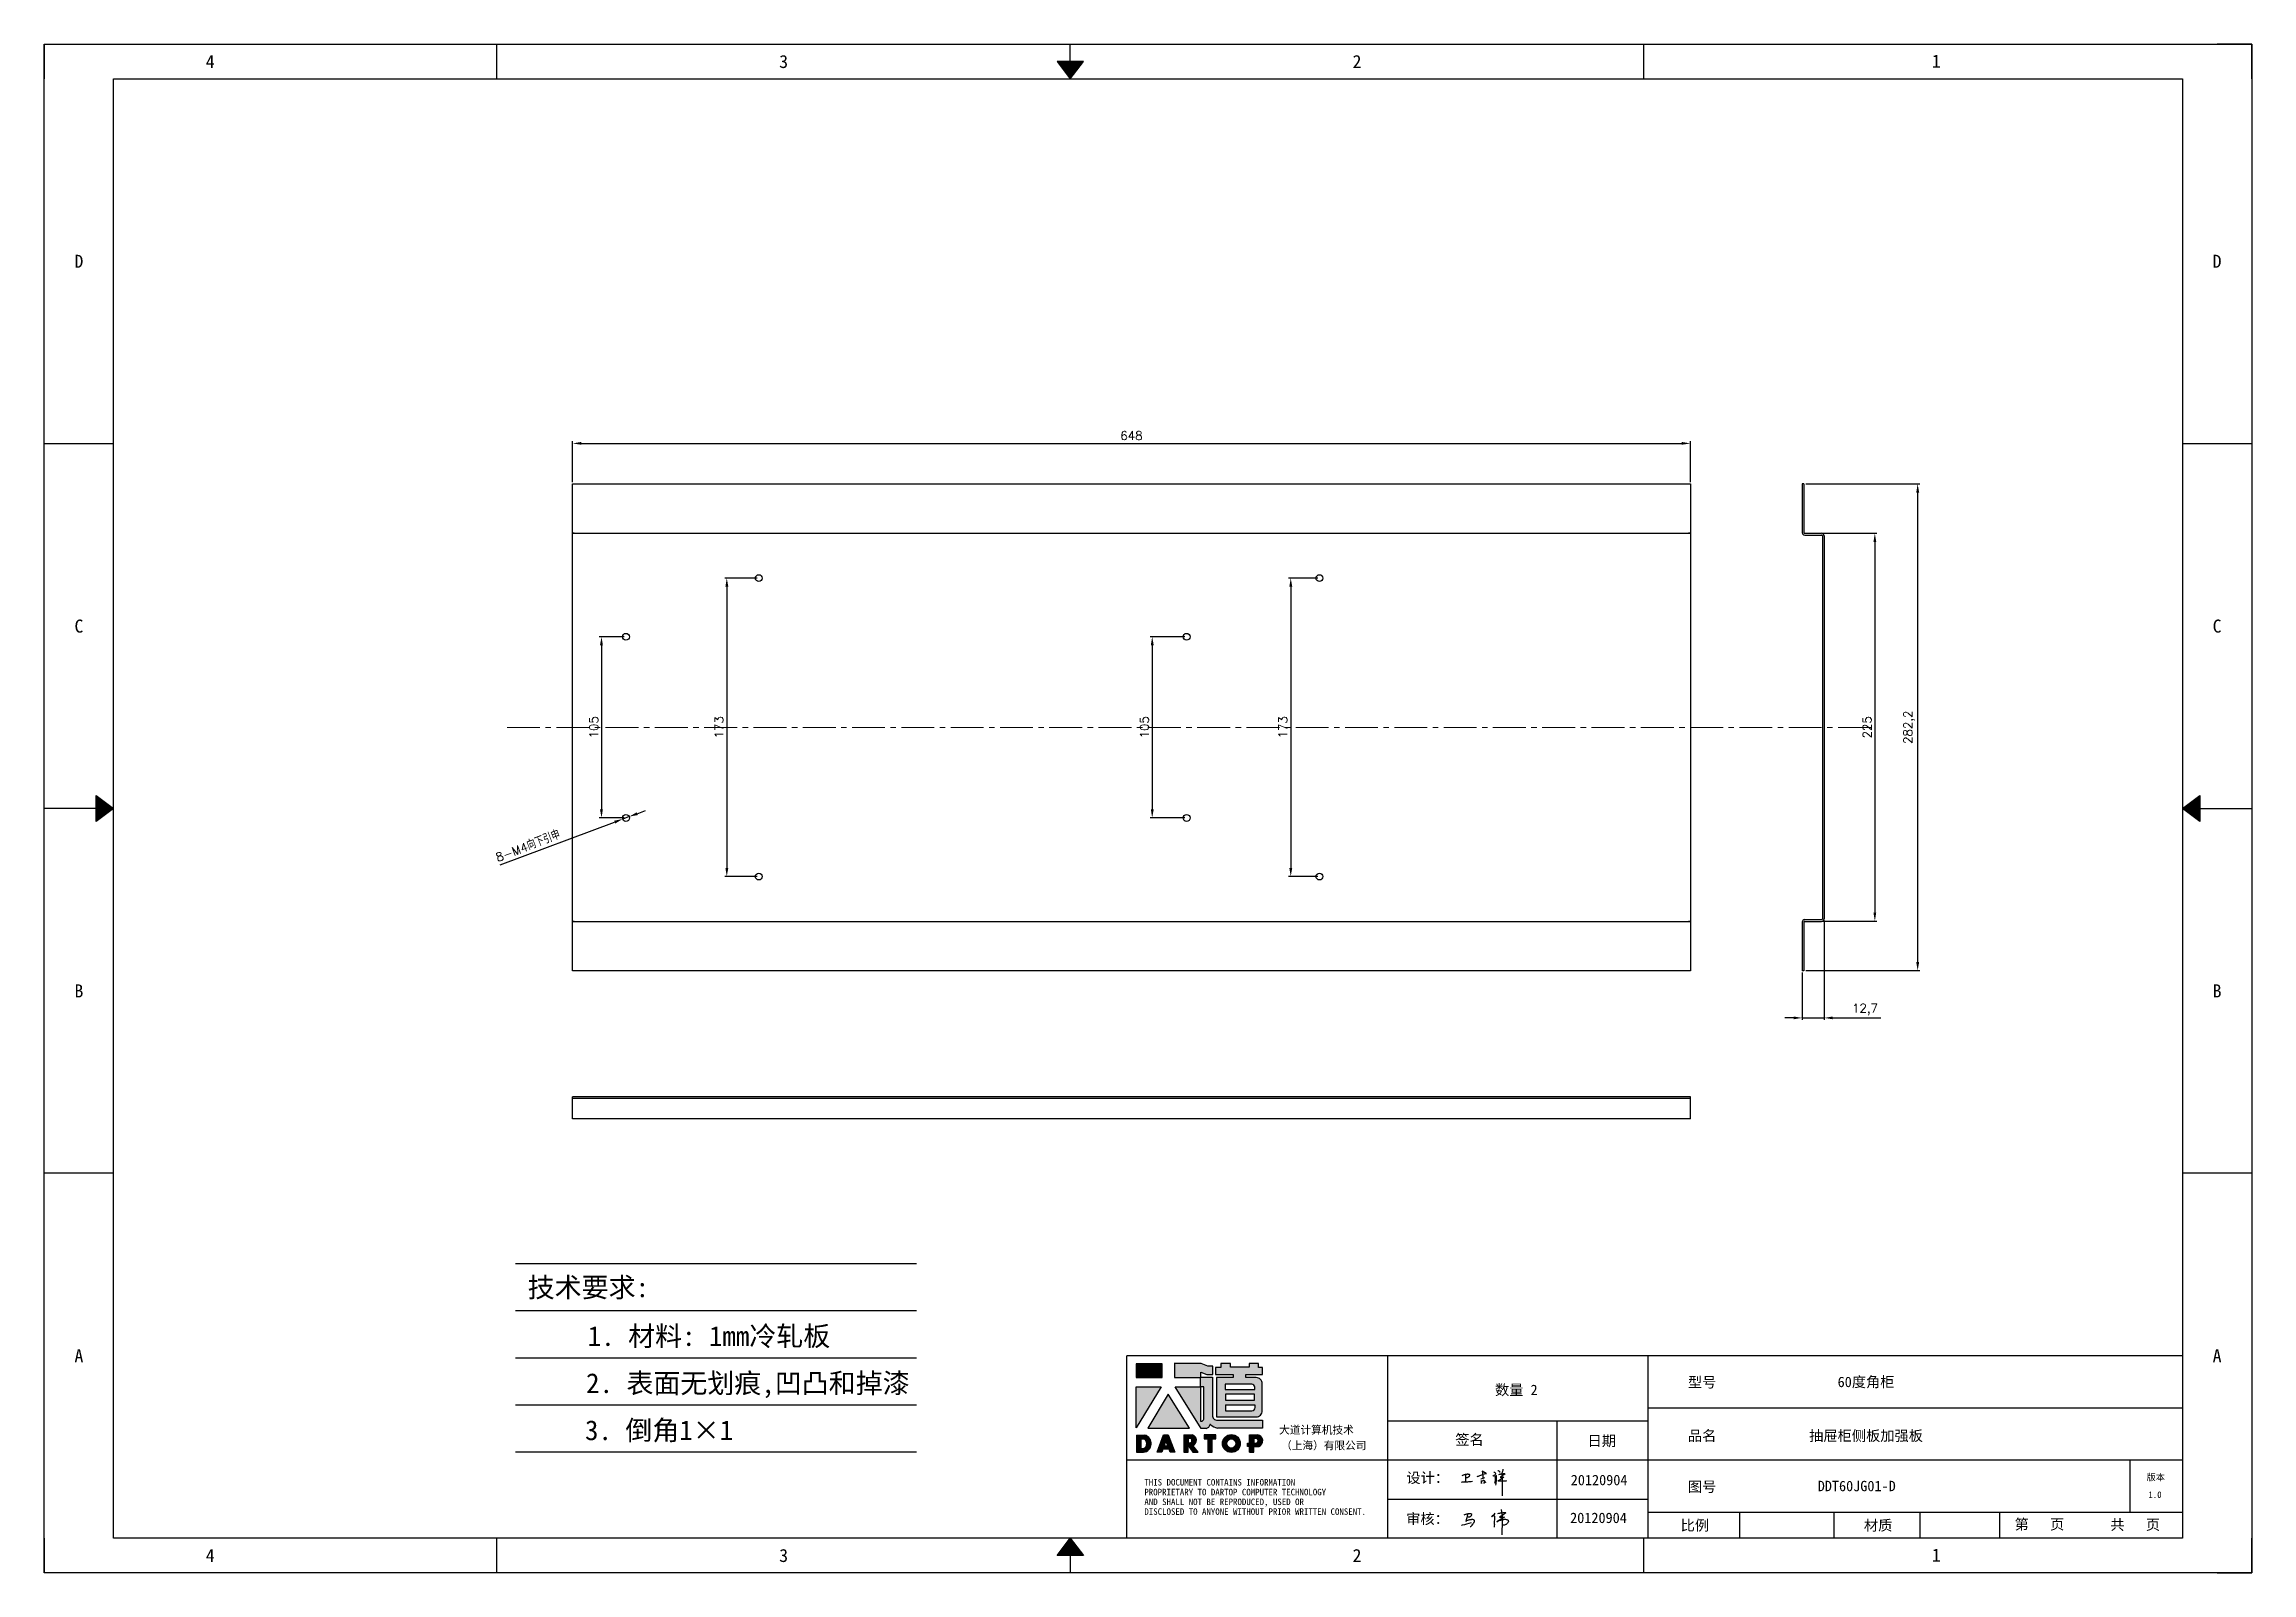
# Model space of a CAD drawing. Header units: millimetres. Extents: x -43476 to -13830, y -16942 to 55335.
# Drawn here: x -35264 to -33984, y 33418 to 34304 of the extents above; entities that cross this region are included whole.
import ezdxf
from ezdxf.enums import TextEntityAlignment as Align

# ---------------------------------------------------------------- set-up
doc = ezdxf.new("R2010")
doc.units = ezdxf.units.MM
doc.linetypes.add('CENTER2', pattern=[28.575, 19.05, -3.175, 3.175, -3.175])
doc.linetypes.add('DOT', pattern=[0.25, 0, -0.25])
doc.layers.add('4', color=7, linetype='Continuous')
doc.layers.add('print', color=30, linetype='Continuous')
doc.layers.add('cen', color=1, linetype='CENTER2', lineweight=9)
doc.layers.add('dim', color=2, linetype='Continuous', lineweight=9)
doc.styles.add('Dartop', font='')
doc.styles.add('HZ', font='')
doc.styles.add('hzHT', font='simhei.ttf')
doc.styles.get("Standard").update_dxf_attribs({"font": 'txt', "bigfont": 'gbcbig.shx'})
doc.styles.get('Dartop').set_extended_font_data('FangSong_GB2312')
doc.styles.get('HZ').set_extended_font_data('SimSun')
doc.dimstyles.new('small', dxfattribs={"dimtxt": 5, "dimasz": 5, "dimexe": 1.25, "dimexo": 1, "dimgap": 2, "dimtad": 1, "dimtxsty": 'Standard', "dimcen": 2.5, "dimadec": 0, "dimazin": 0, "dimtfac": 1, "dimtmove": 0, "dimatfit": 3, "dimfxl": 0, "dimarcsym": 0})

msp = doc.modelspace()

# ---------------------------------------------------------------- texts
at = {"color": 0}
for s, height, style, p in [('4', 7.554, 'Dartop', (-35167.926, 34294.103)), ('3', 7.554, 'Dartop', (-34835.549, 34294.103)), ('2', 7.554, 'Dartop', (-34503.173, 34294.103)), ('1', 7.554, 'Dartop', (-34167.353, 34294.343)), ('D', 7.554, 'Dartop', (-35244.05, 34178.275)), ('D', 7.554, 'Dartop', (-34004.608, 34178.275)), ('C', 7.554, 'Dartop', (-35244.05, 33966.762)), ('C', 7.554, 'Dartop', (-34004.608, 33966.762)), ('B', 7.554, 'Dartop', (-35244.05, 33755.25)), ('B', 7.554, 'Dartop', (-34004.608, 33755.25)), ('A', 7.554, 'Dartop', (-35244.05, 33543.738)), ('A', 7.554, 'Dartop', (-34004.608, 33543.738)), ('型号', 6.0432, 'hzHT', (-34303.113, 33528.366)), ('60度角柜', 6.0432, 'hzHT', (-34208.098, 33528.555)), ('数量 2', 6.0432, 'hzHT', (-34410.819, 33523.928)), ('签名', 6.0432, 'hzHT', (-34437.965, 33495.129)), ('日期', 6.0432, 'hzHT', (-34361.284, 33494.385)), ('品名', 6.0432, 'hzHT', (-34303.113, 33497.343)), ('抽屉柜侧板加强板', 6.0432, 'hzHT', (-34208.098, 33497.343)), ('20120904', 6.0432, 'hzHT', (-34362.835, 33471.666)), ('图号', 6.0432, 'hzHT', (-34303.113, 33467.804)), ('DDT60JG01-D', 6.04321, 'hzHT', (-34213.496, 33468.199)), ('版本', 3.777, 'hzHT', (-34040.151, 33473.279)), ('1.0', 3.777, 'Dartop', (-34040.606, 33463.185)), ('20120904', 6.0432, 'hzHT', (-34363.195, 33449.738)), ('比例', 6.0432, 'hzHT', (-34307.327, 33445.378)), ('材质', 6.0432, 'hzHT', (-34201.077, 33445.378)), ('第   页', 6.0432, 'hzHT', (-34107.593, 33446.005)), ('共   页', 6.0432, 'hzHT', (-34052.081, 33445.785)), ('4', 7.554, 'Dartop', (-35167.926, 33427.91)), ('3', 7.554, 'Dartop', (-34835.549, 33427.91)), ('2', 7.554, 'Dartop', (-34503.173, 33427.91)), ('1', 7.554, 'Dartop', (-34167.353, 33428.149))]:
    msp.add_text(s, height=height, dxfattribs=dict(at, style=style)).set_placement(p, align=Align.MIDDLE_CENTER)
at = {"style": 'HZ'}
for s, p in [('技术要求:', (-34948.735, 33583.377)), ('     1. 材料: 1mm冷轧板     ', (-34878.801, 33555.134)), ('2. 表面无划痕,凹凸和掉漆', (-34856.271, 33527.834)), ('3. 倒角1×1         ', (-34872.644, 33500.534))]:
    msp.add_text(s, height=11.466, dxfattribs=at).set_placement(p, align=Align.MIDDLE_CENTER)
at = {"color": 0, "style": 'hzHT'}
for s, height, p in [('THIS DOCUMENT CONTAINS INFORMATION', 3.777, (-34626.43, 33468.463)), ('PROPRIETARY TO DARTOP COMPUTER TECHNOLOGY', 3.777, (-34626.43, 33462.797)), ('设计：', 6.0432, (-34474.574, 33469.951)), ('AND SHALL NOT BE REPRODUCED, USED OR', 3.777, (-34626.43, 33457.132)), ('DISCLOSED TO ANYONE WITHOUT PRIOR WRITTEN CONSENT.', 3.777, (-34626.43, 33451.466)), ('审核：', 6.0432, (-34474.664, 33446.153))]:
    msp.add_text(s, height=height, dxfattribs=at).set_placement(p)
at = {"layer": '4', "color": 0, "style": 'hzHT'}
for s, p in [('大道计算机技术', (-34548.311, 33498.462)), ('（上海）有限公司', (-34547.171, 33489.429))]:
    msp.add_text(s, height=4.5324, dxfattribs=at).set_placement(p)

# ---------------------------------------------------------------- blocks, each defined once
blk = doc.blocks.new('*U5')
at = {"color": 254, "linetype": 'Continuous', "extrusion": (0, 0, -1)}
for points in [[(-17, 0.333), (-16.812, 0.25), (-17, 0.5)], [(-17, 0.333), (-17.188, 0.25), (-16.812, 0.25)], [(-17, 0.333), (-17, 0.5), (-17.188, 0.25)]]:
    blk.add_solid(points, dxfattribs=at)
blk = doc.blocks.new('*U4')
at = {"color": 254, "linetype": 'Continuous', "extrusion": (0, 0, -1)}
for points in [[(-33.167, 11), (-33, 11), (-33.25, 11.188)], [(-33.167, 11), (-33.25, 11.188), (-33.25, 10.812)], [(-33.167, 11), (-33.25, 10.812), (-33, 11)]]:
    blk.add_solid(points, dxfattribs=at)
blk = doc.blocks.new('*U6')
at = {"color": 254, "linetype": 'Continuous'}
for points in [[(17, 21.667), (17.188, 21.75), (16.812, 21.75)], [(17, 21.667), (16.812, 21.75), (17, 21.5)], [(17, 21.667), (17, 21.5), (17.188, 21.75)]]:
    blk.add_solid(points, dxfattribs=at)
blk = doc.blocks.new('*U3')
at = {"color": 254, "linetype": 'Continuous', "extrusion": (0, 0, -1)}
for points in [[(-0.833, 11), (-0.75, 10.812), (-0.75, 11.188)], [(-0.833, 11), (-0.75, 11.188), (-1, 11)], [(-0.833, 11), (-1, 11), (-0.75, 10.812)]]:
    blk.add_solid(points, dxfattribs=at)
blk = doc.blocks.new('dadao')
for p, q in [((48, 19.2), (44.9, 10.4)), ((44.9, 10.4), (51.2, 10.4)), ((51.2, 10.4), (48, 19.2))]:
    blk.add_line(p, q)
for points in [[(41.8, 121.6), (41.8, 143.7), (-0.4, 143.7), (-0.4, 121.6), (41.8, 121.6)], [(104.8, 122), (104.8, 130.3), (114.1, 126.3), (124.2, 126.3), (124.2, 139.6), (115.9, 139.6), (105.1, 143.9), (61.5, 143.9)], [(61.7, 144), (61.7, 121.3), (103.9, 121.3)], [(113.4, 38.7), (105.1, 38.7), (63, 106.5), (103.9, 106.5), (103.9, 120.9), (103.9, 121.3)], [(109.7, 53.6), (109.7, 106.2), (104.3, 106.2), (104.3, 50.4), (106.6, 50.4)], [(144.6, 94.4), (144.6, 84.8), (192, 84.8), (192, 94.1), (144.9, 94.1)], [(120.2, 45), (119.5, 45), (119.5, 44.6)], [(0, 28), (0, 0), (11.8, 0)], [(0.1, 28), (14, 28)], [(7.1, 21.8), (7.1, 6.1), (12, 6.1)], [(7.1, 21.8), (11.4, 21.8)], [(76.8, 28.2), (76.8, 0), (84.1, 0), (84.1, 11.1), (91.6, -0.1), (100.3, -0.1), (91.7, 11.1)], [(76.8, 28.2), (90.6, 28.2)], [(84, 22.7), (84, 15.3), (87.2, 15.3)], [(84, 22.7), (87.3, 22.7)], [(183.7, 0), (183.7, 9.6), (180.6, 9.6), (180.6, 14.9), (183.8, 14.9), (183.8, 28.1), (196.1, 28.1), (196.5, 28.1)], [(183.7, 0), (190.9, 0), (190.9, 9.6), (198.8, 9.6)], [(194.9, 22.3), (190.8, 22.3), (190.8, 15), (194.4, 15)]]:
    blk.add_lwpolyline(points)
blk.add_lwpolyline([(137.1, 144.2), (137.1, 137.9), (128.3, 137.9), (128.3, 126.5), (157.3, 126.5), (157.3, 121.5), (130.3, 121.5), (130.3, 57.5), (194.4, 57.5, 0.414214), (204.4, 67.5), (204.4, 111.3, 0.414214), (194.4, 121.3), (177.5, 121.3), (177.5, 126.3), (204.7, 126.3), (204.7, 137.7), (198.2, 137.7), (198.2, 143.9), (183.3, 143.9), (183.3, 138), (153, 138), (153, 144.2), (137.1, 144.2)], format="xyb", close=True)
for points in [[(104.8, 122), (123.4, 122), (123.4, 60, 0.414214), (131.4, 52), (204.8, 52), (204.8, 39.1), (131.7, 39.1)], [(144.3, 110.8), (144.3, 101.8), (192.3, 101.8), (192.3, 105.5, 0.414214), (187.3, 110.5), (144.3, 110.5)], [(144.6, 77), (144.6, 67.5), (187.6, 67.5, 0.414214), (192.6, 72.5), (192.6, 76.4), (144.6, 76.4)]]:
    blk.add_lwpolyline(points, format="xyb")
for points in [[(-0.3, 106.2), (40.4, 106.2), (-0.3, 39.7), (-0.3, 106.2)], [(51.7, 94.1), (18.4, 39.3), (86.2, 39.3)], [(43.8, 28.2), (51.8, 28.2), (62.6, -0.1), (55, -0.1), (53.2, 5), (42.9, 5), (41.1, 0), (33.6, 0)], [(110, 28.1), (110, 21.9), (116, 21.9), (116, -0.1), (123.2, -0.1), (123.2, 22), (129.2, 22), (129.2, 28.1), (110, 28.1)]]:
    blk.add_lwpolyline(points, close=True)
for radius in [14.5, 7.44]:
    blk.add_circle((154.2, 14.2), radius)
for centre, radius, start, end in [((99.2, 60.7), 12.6, 305.6399, 325.969), ((111.6, 46.7), 8.19, 282.9811, 347.6627), ((136, 61.7), 22.9, 226.7358, 259.3209), ((8.5, 13.9), 8.49, 294.2143, 69.7177), ((9.6, 14.2), 14.4, 278.6604, 72.3203), ((86.4, 19), 3.8, 282.527, 76.7196), ((88.6, 19.4), 8.95, 290.6073, 77.2124), ((193.7, 18.7), 3.8, 280.9891, 72.5513), ((195.7, 18.6), 9.51, 288.8959, 85.2442)]:
    blk.add_arc(centre, radius, start, end)
blk = doc.blocks.new('h')
for p, q in [((20768.1, -2360.9), (20773, -2359.1)), ((20769.5, -2366.9), (20769.8, -2370.6)), ((20769.8, -2370.6), (20770.9, -2378)), ((20770.9, -2378), (20771.5, -2370.6)), ((20772.4, -2369.3), (20774.9, -2367.8)), ((20773, -2359.1), (20784.1, -2355.2)), ((20773.3, -2331.8), (20775.3, -2338.7)), ((20789.1, -2340.9), (20773.5, -2331.9)), ((20775.3, -2338.7), (20775.6, -2351.2)), ((20775.6, -2351.2), (20775.5, -2357.3)), ((20782.2, -2369.2), (20780, -2377.1)), ((20780, -2377.1), (20788.3, -2371.3)), ((20780.1, -2366.4), (20780.8, -2366.4)), ((20781.9, -2367.4), (20782.2, -2369.2)), ((20845.7, -2343.5), (20848.4, -2353)), ((20848.9, -2370.3), (20847.9, -2424)), ((20848.4, -2353), (20848.9, -2370.3))]:
    blk.add_line(p, q)
for points in [[(20696.6, -2372.4, 0.002073), (20710.6, -2371.9, 0.016137), (20719.6, -2371.3, 0.008314), (20736.9, -2369.3)], [(20699.1, -2348.2, -0.029745), (20704.6, -2345.4, -0.046842), (20708.4, -2344.2, -0.00919), (20714.3, -2343, -0.018517), (20717.2, -2342.5, -0.037841), (20720.3, -2342.4, -0.039541), (20723.2, -2342.8, -0.149785), (20726, -2344.3, -0.204935), (20726.9, -2346.6, -0.074872), (20726.5, -2348.3, -0.061615), (20725.6, -2350.3, -0.034204), (20723.8, -2352.6, -0.045776), (20722.3, -2354.1, -0.054985), (20720.4, -2355.3, -0.036348), (20717.3, -2356.5, -0.067752), (20715.7, -2356.8, -0.043553), (20713.2, -2356.7)], [(20755, -2351.9, -0.024077), (20759.9, -2350.1, -0.013147), (20768.7, -2346.5, -0.00522), (20775.4, -2344.1, -0.018517), (20777.3, -2343.4, -0.008274), (20786.3, -2341, -0.039541), (20788.3, -2340.8, -0.079216), (20789.4, -2341, -0.204935)], [(20813.5, -2350.1, 0.007348), (20815.9, -2348.7, 0.008421), (20818, -2347.3, 0.009459), (20819.7, -2346.2, -0.016325), (20820.7, -2345.5, -0.173771), (20821.8, -2345.3, -0.085159), (20823.9, -2346, -0.125883), (20826, -2347.9, -0.160659), (20826.6, -2350.1, -0.010447), (20826.5, -2352.3, -0.008247), (20826.2, -2355.1, -0.002698), (20825.3, -2374, 0.001562), (20823.9, -2383.7, 0.016137)], [(20816.8, -2335, -0.053561), (20819.6, -2336.1, -0.075272), (20821.3, -2337.3, -0.005295), (20822.5, -2338.5, -0.009337), (20823.1, -2339.1, -0.026146), (20823.7, -2339.8, -0.016644), (20824.5, -2340.9)], [(20832.1, -2329.2, -0.053561), (20834.9, -2330.3, -0.075272), (20836.7, -2331.5, -0.005295), (20837.8, -2332.6, -0.009337), (20838.5, -2333.3, -0.026146), (20839, -2334, -0.016644), (20839.8, -2335.1)], [(20836, -2343.7, -0.02797), (20842.1, -2342.6, -0.048868), (20845.6, -2342.2, -0.00919), (20851.1, -2341.4, -0.018517), (20853.9, -2341.1, -0.037841), (20856.7, -2341.2, -0.039541), (20859.4, -2341.6, -0.018282), (20840.6, -2354.7, -0.000937)], [(20847.6, -2340.2, 0.021784), (20849.6, -2335.9, 0.028296), (20850.8, -2332.4, 0.008136), (20851.9, -2328.2, 0.028913), (20852.2, -2327, 0.08193), (20852.1, -2325.9, 0.075058), (20851.7, -2324.7, 0.275043)]]:
    blk.add_lwpolyline(points, format="xyb")
for points in [[(20711.3, -2343.5), (20711.3, -2343.5), (20711.5, -2355.8), (20710.7, -2368), (20710.6, -2371.9)], [(20821.5, -2350.6), (20822.4, -2359.2), (20822.2, -2364.9), (20821.7, -2369), (20821.3, -2376.3), (20823.6, -2368.5), (20827.2, -2366.3), (20829.5, -2366.3)], [(20840.6, -2354.7), (20850, -2354.7), (20855, -2354.3), (20845.9, -2361.1), (20840.5, -2364), (20833, -2367.5), (20863.2, -2367.4), (20865.9, -2367.3)]]:
    blk.add_lwpolyline(points)
for centre, radius, start, end in [((20773.7, -2371.2), 2.3, 121.9907, 163.60158), ((20787.5, -2406), 40.3, 100.61827, 108.24823), ((20780.8, -2367.6), 1.15, 9.4675, 90)]:
    blk.add_arc(centre, radius, start, end)
blk = doc.blocks.new('*D38')
at = {"layer": 'Defpoints', "color": 0, "transparency": 16777216}
for p in [(-34309.9, 34072.7), (-34957.9, 34049.2), (-34309.9, 34049.2)]:
    blk.add_point(p, dxfattribs=at)
at = {"layer": 'dim', "color": 0, "lineweight": -2, "transparency": 16777216}
for p, q in [((-34957.9, 34050.2), (-34957.9, 34074)), ((-34952.9, 34072.7), (-34314.9, 34072.7)), ((-34309.9, 34050.2), (-34309.9, 34074))]:
    blk.add_line(p, q, dxfattribs=at)
at = {"layer": 'dim', "color": 0, "transparency": 16777216}
for points in [[(-34952.9, 34073.5), (-34952.9, 34071.9), (-34957.9, 34072.7)], [(-34314.9, 34073.5), (-34314.9, 34071.9), (-34309.9, 34072.7)]]:
    blk.add_solid(points, dxfattribs=at)
at = {"layer": 'dim', "color": 0, "transparency": 16777216, "insert": (-34633.9, 34077.2), "char_height": 5, "attachment_point": 5}
blk.add_mtext('648', dxfattribs=at)
blk = doc.blocks.new('*D39')
at = {"layer": 'Defpoints', "color": 0, "transparency": 16777216}
for p in [(-34244.1, 34049.2), (-34244.1, 33767), (-34178.2, 33767)]:
    blk.add_point(p, dxfattribs=at)
at = {"layer": 'dim', "color": 0, "lineweight": -2, "transparency": 16777216}
for p, q in [((-34243.1, 34049.2), (-34176.9, 34049.2)), ((-34178.2, 34044.2), (-34178.2, 33772)), ((-34243.1, 33767), (-34176.9, 33767))]:
    blk.add_line(p, q, dxfattribs=at)
at = {"layer": 'dim', "color": 0, "transparency": 16777216}
for points in [[(-34179, 34044.2), (-34177.3, 34044.2), (-34178.2, 34049.2)], [(-34179, 33772), (-34177.3, 33772), (-34178.2, 33767)]]:
    blk.add_solid(points, dxfattribs=at)
at = {"layer": 'dim', "color": 0, "transparency": 16777216, "insert": (-34183.1, 33908.1), "char_height": 5, "attachment_point": 5, "rotation": 90}
blk.add_mtext('282,2', dxfattribs=at)
blk = doc.blocks.new('*D40')
at = {"layer": 'Defpoints', "color": 0, "transparency": 16777216}
for p in [(-34233.9, 34020.6), (-34233.9, 33795.6), (-34203, 33795.6)]:
    blk.add_point(p, dxfattribs=at)
at = {"layer": 'dim', "color": 0, "lineweight": -2, "transparency": 16777216}
for p, q in [((-34232.9, 34020.6), (-34201.8, 34020.6)), ((-34203, 34015.6), (-34203, 33800.6)), ((-34232.9, 33795.6), (-34201.8, 33795.6))]:
    blk.add_line(p, q, dxfattribs=at)
at = {"layer": 'dim', "color": 0, "transparency": 16777216}
for points in [[(-34203.8, 34015.6), (-34202.2, 34015.6), (-34203, 34020.6)], [(-34203.8, 33800.6), (-34202.2, 33800.6), (-34203, 33795.6)]]:
    blk.add_solid(points, dxfattribs=at)
at = {"layer": 'dim', "color": 0, "transparency": 16777216, "insert": (-34207.5, 33908.1), "char_height": 5, "attachment_point": 5, "rotation": 90}
blk.add_mtext('225', dxfattribs=at)
blk = doc.blocks.new('*D41')
at = {"layer": 'Defpoints', "color": 0, "transparency": 16777216}
for p in [(-34232.4, 33797.1), (-34245.1, 33767), (-34245.1, 33739.6)]:
    blk.add_point(p, dxfattribs=at)
at = {"layer": 'dim', "color": 0, "lineweight": -2, "transparency": 16777216}
for p, q in [((-34232.4, 33796.1), (-34232.4, 33738.4)), ((-34245.1, 33766), (-34245.1, 33738.4)), ((-34250.1, 33739.6), (-34255.1, 33739.6)), ((-34245.1, 33739.6), (-34232.4, 33739.6)), ((-34227.4, 33739.6), (-34199.6, 33739.6))]:
    blk.add_line(p, q, dxfattribs=at)
at = {"layer": 'dim', "color": 0, "transparency": 16777216}
for points in [[(-34250.1, 33740.4), (-34250.1, 33738.8), (-34245.1, 33739.6)], [(-34227.4, 33740.4), (-34227.4, 33738.8), (-34232.4, 33739.6)]]:
    blk.add_solid(points, dxfattribs=at)
at = {"layer": 'dim', "color": 0, "transparency": 16777216, "insert": (-34208.7, 33744.5), "char_height": 5, "attachment_point": 5}
blk.add_mtext('12,7', dxfattribs=at)
blk = doc.blocks.new('*D42')
at = {"layer": 'Defpoints', "color": 0, "transparency": 16777216}
for p in [(-34928.8, 33854.9), (-34925.1, 33856.3)]:
    blk.add_point(p, dxfattribs=at)
at = {"layer": 'dim', "color": 0, "lineweight": -2, "transparency": 16777216}
for p, q in [((-34999.8, 33828.3), (-34933.5, 33853.1)), ((-34925.1, 33856.3), (-34928.8, 33854.9)), ((-34920.4, 33858), (-34915.7, 33859.8))]:
    blk.add_line(p, q, dxfattribs=at)
at = {"layer": 'dim', "color": 0, "transparency": 16777216}
for points in [[(-34933.8, 33853.9), (-34933.2, 33852.3), (-34928.8, 33854.9)], [(-34920.7, 33858.8), (-34920.1, 33857.2), (-34925.1, 33856.3)]]:
    blk.add_solid(points, dxfattribs=at)
at = {"layer": 'dim', "color": 0, "transparency": 16777216, "insert": (-34983.7, 33839.2), "char_height": 5, "attachment_point": 5, "rotation": 20.5417}
blk.add_mtext('8-M4向下引申', dxfattribs=at)
blk = doc.blocks.new('*D43')
at = {"layer": 'Defpoints', "color": 0, "transparency": 16777216}
for p in [(-34926.9, 33960.6), (-34941.1, 33855.6), (-34926.9, 33855.6)]:
    blk.add_point(p, dxfattribs=at)
at = {"layer": 'dim', "color": 0, "lineweight": -2, "transparency": 16777216}
for p, q in [((-34927.9, 33960.6), (-34942.4, 33960.6)), ((-34941.1, 33955.6), (-34941.1, 33860.6)), ((-34927.9, 33855.6), (-34942.4, 33855.6))]:
    blk.add_line(p, q, dxfattribs=at)
at = {"layer": 'dim', "color": 0, "transparency": 16777216}
for points in [[(-34942, 33955.6), (-34940.3, 33955.6), (-34941.1, 33960.6)], [(-34942, 33860.6), (-34940.3, 33860.6), (-34941.1, 33855.6)]]:
    blk.add_solid(points, dxfattribs=at)
at = {"layer": 'dim', "color": 0, "transparency": 16777216, "insert": (-34945.6, 33908.1), "char_height": 5, "attachment_point": 5, "rotation": 90}
blk.add_mtext('105', dxfattribs=at)
blk = doc.blocks.new('*D44')
at = {"layer": 'Defpoints', "color": 0, "transparency": 16777216}
for p in [(-34849.9, 33994.6), (-34868.5, 33821.6), (-34849.9, 33821.6)]:
    blk.add_point(p, dxfattribs=at)
at = {"layer": 'dim', "color": 0, "lineweight": -2, "transparency": 16777216}
for p, q in [((-34850.9, 33994.6), (-34869.7, 33994.6)), ((-34868.5, 33989.6), (-34868.5, 33826.6)), ((-34850.9, 33821.6), (-34869.7, 33821.6))]:
    blk.add_line(p, q, dxfattribs=at)
at = {"layer": 'dim', "color": 0, "transparency": 16777216}
for points in [[(-34869.3, 33989.6), (-34867.6, 33989.6), (-34868.5, 33994.6)], [(-34869.3, 33826.6), (-34867.6, 33826.6), (-34868.5, 33821.6)]]:
    blk.add_solid(points, dxfattribs=at)
at = {"layer": 'dim', "color": 0, "transparency": 16777216, "insert": (-34873, 33908.1), "char_height": 5, "attachment_point": 5, "rotation": 90}
blk.add_mtext('173', dxfattribs=at)
blk = doc.blocks.new('*D45')
at = {"layer": 'Defpoints', "color": 0, "transparency": 16777216}
for p in [(-34601.9, 33960.6), (-34621.9, 33855.6), (-34601.9, 33855.6)]:
    blk.add_point(p, dxfattribs=at)
at = {"layer": 'dim', "color": 0, "lineweight": -2, "transparency": 16777216}
for p, q in [((-34602.9, 33960.6), (-34623.1, 33960.6)), ((-34621.9, 33955.6), (-34621.9, 33860.6)), ((-34602.9, 33855.6), (-34623.1, 33855.6))]:
    blk.add_line(p, q, dxfattribs=at)
at = {"layer": 'dim', "color": 0, "transparency": 16777216}
for points in [[(-34622.7, 33955.6), (-34621, 33955.6), (-34621.9, 33960.6)], [(-34622.7, 33860.6), (-34621, 33860.6), (-34621.9, 33855.6)]]:
    blk.add_solid(points, dxfattribs=at)
at = {"layer": 'dim', "color": 0, "transparency": 16777216, "insert": (-34626.4, 33908.1), "char_height": 5, "attachment_point": 5, "rotation": 90}
blk.add_mtext('105', dxfattribs=at)
blk = doc.blocks.new('*D46')
at = {"layer": 'Defpoints', "color": 0, "transparency": 16777216}
for p in [(-34524.9, 33994.6), (-34541.6, 33821.6), (-34524.9, 33821.6)]:
    blk.add_point(p, dxfattribs=at)
at = {"layer": 'dim', "color": 0, "lineweight": -2, "transparency": 16777216}
for p, q in [((-34525.9, 33994.6), (-34542.8, 33994.6)), ((-34541.6, 33989.6), (-34541.6, 33826.6)), ((-34525.9, 33821.6), (-34542.8, 33821.6))]:
    blk.add_line(p, q, dxfattribs=at)
at = {"layer": 'dim', "color": 0, "transparency": 16777216}
for points in [[(-34542.4, 33989.6), (-34540.7, 33989.6), (-34541.6, 33994.6)], [(-34542.4, 33826.6), (-34540.7, 33826.6), (-34541.6, 33821.6)]]:
    blk.add_solid(points, dxfattribs=at)
at = {"layer": 'dim', "color": 0, "transparency": 16777216, "insert": (-34546.1, 33908.1), "char_height": 5, "attachment_point": 5, "rotation": 90}
blk.add_mtext('173', dxfattribs=at)

# ---------------------------------------------------------------- dimensions: what is measured, and where the dimension line sits
at = {"layer": 'dim'}
dim = msp.add_linear_dim(base=(-34309.926, 34072.709), p1=(-34957.926, 34049.159), p2=(-34309.926, 34049.159), dimstyle='small', override={"dimpost": '\\X'}, dxfattribs=at)
dim.commit()
dim.dimension.update_dxf_attribs({"geometry": '*D38', "text_midpoint": (-34633.926, 34077.209)})
for base, p1, p2, picture, middle in [((-34178.168, 33766.959), (-34244.09, 34049.159), (-34244.09, 33766.959), '*D39', (-34183.085, 33908.059)), ((-34203.016, 33795.559), (-34233.89, 34020.559), (-34233.89, 33795.559), '*D40', (-34207.516, 33908.059)), ((-34868.455, 33821.559), (-34849.926, 33994.559), (-34849.926, 33821.559), '*D44', (-34872.955, 33908.059)), ((-34541.567, 33821.559), (-34524.926, 33994.559), (-34524.926, 33821.559), '*D46', (-34546.067, 33908.059)), ((-34941.13, 33855.559), (-34926.926, 33960.559), (-34926.926, 33855.559), '*D43', (-34945.63, 33908.059)), ((-34621.855, 33855.559), (-34601.926, 33960.559), (-34601.926, 33855.559), '*D45', (-34626.355, 33908.059))]:
    dim = msp.add_linear_dim(base=base, p1=p1, p2=p2, angle=90, dimstyle='small', override={"dimpost": '\\X'}, dxfattribs=at)
    dim.commit()
    dim.dimension.update_dxf_attribs({"geometry": picture, "text_midpoint": middle})
dim = msp.add_diameter_dim_2p(p1=(-34925.053, 33856.261), p2=(-34928.799, 33854.858), text='8-M4向下引申', dimstyle='small', override={"dimpost": '\\X'}, dxfattribs=at)
dim.commit()
dim.dimension.update_dxf_attribs({"geometry": '*D42', "text_midpoint": (-34982.073, 33834.895), "dimtype": 163})
dim = msp.add_linear_dim(base=(-34245.09, 33739.609), p1=(-34232.39, 33797.059), p2=(-34245.09, 33766.959), dimstyle='small', override={"dimpost": '\\X'}, dxfattribs=at)
dim.commit()
dim.dimension.update_dxf_attribs({"geometry": '*D41', "text_midpoint": (-34208.723, 33739.609), "dimtype": 160})

# ---------------------------------------------------------------- hatches: boundary and pattern name
for points in [[(-34616.146, 33539.06), (-34631.213, 33539.06), (-34631.213, 33531.188), (-34616.146, 33531.188)], [(-34616.631, 33525.68), (-34631.173, 33525.68), (-34631.173, 33501.937)], [(-34612.6, 33521.371), (-34624.488, 33501.778), (-34600.282, 33501.778)], [(-34584.912, 33497.77), (-34591.791, 33497.77), (-34591.791, 33495.587), (-34589.645, 33495.587), (-34589.645, 33487.723), (-34587.075, 33487.723), (-34587.075, 33495.592), (-34584.912, 33495.592)]]:
    msp.add_hatch(color=0).paths.add_polyline_path(points)
h = msp.add_hatch(color=0)
h.paths.add_polyline_path([(-34593.629, 33534.276), (-34590.304, 33532.839), (-34586.708, 33532.839), (-34586.708, 33537.597), (-34589.675, 33537.597), (-34593.539, 33539.124), (-34609.026, 33539.124), (-34609.026, 33531.076), (-34593.958, 33531.076), (-34593.958, 33530.913), (-34593.958, 33525.77), (-34608.57, 33525.77), (-34593.54, 33501.582), (-34590.564, 33501.582, 0.27937482), (-34588.391, 33503.695), (-34588.391, 33503.806), (-34588.129, 33503.806, 0.14314537), (-34584.031, 33501.721), (-34557.915, 33501.721), (-34557.915, 33506.308), (-34584.143, 33506.308, -0.41421356), (-34587, 33509.165), (-34587, 33531.33), (-34593.629, 33531.33)])
h.paths.add_polyline_path([(-34593.806, 33525.667), (-34591.891, 33525.667), (-34591.891, 33506.893, -0.08893574), (-34593.001, 33505.752), (-34593.813, 33505.752)], flags=16)
h = msp.add_hatch(color=0)
h.paths.add_polyline_path([(-34557.96, 33536.931), (-34560.283, 33536.931), (-34560.283, 33539.142), (-34565.595, 33539.142), (-34565.595, 33537.042), (-34576.438, 33537.042), (-34576.438, 33539.252), (-34582.118, 33539.252), (-34582.118, 33537.001), (-34585.256, 33537.001), (-34585.256, 33532.926), (-34574.9, 33532.926), (-34574.9, 33531.123), (-34584.55, 33531.123), (-34584.55, 33508.303), (-34561.641, 33508.303, 0.41421356), (-34558.07, 33511.874), (-34558.07, 33527.502, 0.41421356), (-34561.641, 33531.073), (-34567.697, 33531.073), (-34567.697, 33532.841), (-34557.96, 33532.841)])
h.paths.add_polyline_path([(-34564.171, 33527.204, -0.41421356), (-34562.386, 33525.419), (-34562.386, 33524.109), (-34579.537, 33524.109), (-34579.537, 33527.204)], flags=16)
h.paths.add_polyline_path([(-34562.497, 33521.346), (-34562.497, 33518.03), (-34579.426, 33518.03), (-34579.426, 33521.346)], flags=16)
h.paths.add_polyline_path([(-34562.275, 33515.046), (-34562.275, 33513.626, -0.41421356), (-34564.061, 33511.84), (-34579.426, 33511.84), (-34579.426, 33515.046)], flags=16)
h = msp.add_hatch(color=0)
h.paths.add_polyline_path([(-34626.077, 33497.734), (-34631.066, 33497.734), (-34631.066, 33487.752), (-34626.865, 33487.752, 0.79301591)])
h.paths.add_polyline_path([(-34626.791, 33489.938), (-34628.535, 33489.938), (-34628.535, 33495.548), (-34626.983, 33495.548, -0.67136089)], flags=16)
h = msp.add_hatch(color=0)
h.paths.add_polyline_path([(-34612.563, 33497.816), (-34615.41, 33497.816), (-34619.071, 33487.742), (-34616.374, 33487.742), (-34615.74, 33489.527), (-34612.086, 33489.527), (-34611.438, 33487.72), (-34608.719, 33487.72)])
h.paths.add_polyline_path([(-34612.784, 33491.451), (-34615.048, 33491.451), (-34613.937, 33494.617)], flags=16)
h = msp.add_hatch(color=0)
h.paths.add_polyline_path([(-34598.723, 33497.809), (-34603.63, 33497.809), (-34603.63, 33487.736), (-34601.037, 33487.736), (-34601.037, 33491.729), (-34598.372, 33487.7), (-34595.239, 33487.7), (-34598.306, 33491.704, 0.74405494)])
h.paths.add_polyline_path([(-34601.061, 33493.22), (-34601.061, 33495.865), (-34599.902, 33495.865, -0.79680897), (-34599.919, 33493.22)], flags=16)
h = msp.add_hatch(color=0)
h.paths.add_polyline_path([(-34581.172, 33492.809, 1), (-34570.829, 33492.809, 1)])
h.paths.add_polyline_path([(-34573.344, 33492.809, -1), (-34578.658, 33492.809, -1)], flags=16)
h = msp.add_hatch(color=0)
h.paths.add_polyline_path([(-34560.909, 33497.785), (-34561.057, 33497.785), (-34565.431, 33497.785), (-34565.431, 33493.084), (-34566.592, 33493.084), (-34566.592, 33491.176), (-34565.45, 33491.176), (-34565.45, 33487.754), (-34562.896, 33487.754), (-34562.896, 33491.189), (-34560.09, 33491.189, 0.81230381)])
h.paths.add_polyline_path([(-34562.934, 33493.097), (-34562.934, 33495.727), (-34561.481, 33495.727, -0.77821343), (-34561.629, 33493.097)], flags=16)

# ---------------------------------------------------------------- linework, layer by layer
at = {"color": 0, "linetype": 'DOT'}
for p, q in [((-35264.194, 34304.175), (-34004.608, 34304.175)), ((-35264.194, 33437.982), (-35264.194, 34284.031)), ((-33984.464, 34284.031), (-33984.464, 33437.982)), ((-34004.608, 33417.838), (-35264.194, 33417.838))]:
    msp.add_line(p, q, dxfattribs=at)
at = {"color": 0}
for p, q in [((-35264.194, 34304.175), (-35264.194, 34284.031)), ((-35001.737, 34284.031), (-35001.737, 34304.175)), ((-34669.361, 34294.103), (-34669.361, 34304.175)), ((-34336.985, 34284.031), (-34336.985, 34304.175)), ((-33984.464, 34304.175), (-34004.608, 34304.175)), ((-33984.464, 34284.031), (-33984.464, 34304.175)), ((-35223.906, 33437.982), (-35223.906, 34284.031)), ((-35223.906, 34284.031), (-34024.752, 34284.031)), ((-34024.752, 34284.031), (-34024.752, 33437.982)), ((-35223.906, 34072.519), (-35264.194, 34072.519)), ((-33984.464, 34072.519), (-34024.752, 34072.519)), ((-35233.978, 33861.006), (-35264.194, 33861.006)), ((-34014.68, 33861.006), (-33984.464, 33861.006)), ((-35223.906, 33649.494), (-35264.194, 33649.494)), ((-33984.464, 33649.494), (-34024.752, 33649.494)), ((-34024.752, 33543.738), (-34636.627, 33543.738)), ((-34636.627, 33437.982), (-34636.627, 33543.738)), ((-34485.547, 33543.738), (-34485.547, 33437.982)), ((-34334.467, 33437.982), (-34334.467, 33543.738)), ((-34485.547, 33505.968), (-34334.467, 33505.968)), ((-34387.345, 33505.968), (-34387.345, 33437.982)), ((-34334.467, 33513.522), (-34024.752, 33513.522)), ((-34636.627, 33483.306), (-34485.547, 33483.306)), ((-34485.547, 33483.306), (-34024.752, 33483.306)), ((-34054.968, 33453.09), (-34054.968, 33483.306)), ((-34485.547, 33460.644), (-34334.467, 33460.644)), ((-34334.467, 33453.09), (-34024.752, 33453.09)), ((-34281.313, 33437.982), (-34281.313, 33453.09)), ((-34226.534, 33437.982), (-34226.534, 33453.09)), ((-34176.736, 33437.982), (-34176.736, 33453.09)), ((-34130.508, 33437.982), (-34130.508, 33453.09)), ((-35264.194, 33437.982), (-35264.194, 33417.838)), ((-34024.752, 33437.982), (-35223.906, 33437.982)), ((-35001.737, 33417.838), (-35001.737, 33437.982)), ((-34669.361, 33427.91), (-34669.361, 33417.838)), ((-34336.985, 33417.838), (-34336.985, 33437.982)), ((-33984.464, 33417.838), (-33984.464, 33437.982)), ((-34004.608, 33417.838), (-33984.464, 33417.838))]:
    msp.add_line(p, q, dxfattribs=at)
for p, q in [((-34957.926, 34049.159), (-34309.926, 34049.159)), ((-34957.926, 33766.959), (-34957.926, 34049.159)), ((-34309.926, 34049.159), (-34309.926, 33766.959)), ((-34245.09, 34049.159), (-34245.09, 34021.059)), ((-34244.09, 34049.159), (-34245.09, 34049.159)), ((-34244.09, 34049.159), (-34244.09, 34021.059)), ((-34957.926, 34020.559), (-34309.926, 34020.559)), ((-34956.926, 34020.559), (-34957.926, 34020.559)), ((-34309.926, 34020.559), (-34310.926, 34020.559)), ((-34310.926, 34020.559), (-34309.926, 34020.559)), ((-34243.59, 34020.559), (-34233.89, 34020.559)), ((-34243.59, 34019.559), (-34233.89, 34019.559)), ((-34233.39, 34019.059), (-34233.39, 33797.059)), ((-34232.39, 34019.059), (-34232.39, 33797.059)), ((-34956.926, 33795.559), (-34957.926, 33795.559)), ((-34957.926, 33795.559), (-34309.926, 33795.559)), ((-34309.926, 33795.559), (-34310.926, 33795.559)), ((-34310.926, 33795.559), (-34309.926, 33795.559)), ((-34245.09, 33795.059), (-34245.09, 33766.959)), ((-34244.09, 33795.059), (-34244.09, 33766.959)), ((-34243.59, 33796.559), (-34233.89, 33796.559)), ((-34243.59, 33795.559), (-34233.89, 33795.559)), ((-34309.926, 33766.959), (-34957.926, 33766.959)), ((-34244.09, 33766.959), (-34245.09, 33766.959)), ((-34309.926, 33693.853), (-34957.926, 33693.853)), ((-34957.926, 33681.153), (-34957.926, 33693.853)), ((-34309.926, 33692.853), (-34957.926, 33692.853)), ((-34309.926, 33681.153), (-34309.926, 33693.853)), ((-34309.926, 33681.153), (-34957.926, 33681.153)), ((-34419.528, 33454.567), (-34419.095, 33450.946)), ((-34420.664, 33448.315), (-34422.149, 33447.511)), ((-34419.596, 33448.886), (-34420.664, 33448.315)), ((-34420.603, 33450.087), (-34418.716, 33450.087)), ((-34417.709, 33450.178), (-34419.596, 33448.886)), ((-34419.024, 33448.273), (-34419.184, 33439.953)), ((-34419.095, 33450.946), (-34419.024, 33448.273)), ((-34418.716, 33450.087), (-34417.709, 33450.178))]:
    msp.add_line(p, q)
for points in [[(-34669.361, 34284.031), (-34661.807, 34294.103), (-34676.915, 34294.103), (-34669.361, 34284.031)], [(-35223.906, 33861.006), (-35233.978, 33853.452), (-35233.978, 33868.56), (-35223.906, 33861.006)], [(-34024.752, 33861.006), (-34014.68, 33868.56), (-34014.68, 33853.452), (-34024.752, 33861.006)], [(-34669.361, 33437.982), (-34661.807, 33427.91), (-34676.915, 33427.91), (-34669.361, 33437.982)]]:
    msp.add_lwpolyline(points, close=True, dxfattribs=at)
for points in [[(-34441.015, 33451.393, -0.02974503), (-34440.152, 33451.826, -0.04684215), (-34439.567, 33452.014, -0.00919025), (-34438.655, 33452.198, -0.01851715), (-34438.197, 33452.265, -0.03784064), (-34437.725, 33452.279, -0.03954126), (-34437.277, 33452.224, -0.14978519), (-34436.838, 33451.985, -0.20493524), (-34436.704, 33451.638, -0.07487171), (-34436.755, 33451.364, -0.06161465), (-34436.904, 33451.061, -0.0342039), (-34437.174, 33450.704, -0.04577587), (-34437.416, 33450.473, -0.05498501), (-34437.709, 33450.29, -0.03634791), (-34438.193, 33450.097, -0.06775206), (-34438.436, 33450.055, -0.04355337), (-34438.818, 33450.075)], [(-34421.53, 33452.314, -0.02797026), (-34420.309, 33452.539, -0.04886788), (-34419.602, 33452.615, -0.00919025), (-34418.49, 33452.78, -0.01851715), (-34417.934, 33452.831, -0.03784064), (-34417.363, 33452.819, -0.03954126), (-34416.826, 33452.723, -0.01828189), (-34420.603, 33450.087, -0.0009369)], [(-34422.149, 33447.511, -0.02974503), (-34420.801, 33448.187, -0.04684215), (-34419.889, 33448.48, -0.00919025), (-34418.466, 33448.768, -0.01851715), (-34417.752, 33448.871, -0.03784064), (-34417.016, 33448.894, -0.03954126), (-34416.316, 33448.807, -0.14978519), (-34415.633, 33448.434, -0.20493524), (-34415.423, 33447.893, -0.07487171), (-34415.503, 33447.466, -0.06161465), (-34415.735, 33446.993, -0.0342039), (-34416.157, 33446.437, -0.04577587), (-34416.534, 33446.077, -0.05498501), (-34416.99, 33445.79, -0.03634791), (-34417.746, 33445.489, -0.06775206), (-34418.125, 33445.424, -0.04355337), (-34418.72, 33445.455)]]:
    msp.add_lwpolyline(points, format="xyb")
msp.add_lwpolyline([(-34439.112, 33452.11), (-34439.112, 33452.11), (-34439.4, 33450.34), (-34439.876, 33448.676), (-34440.186, 33447.655)])
for centre in [(-34849.926, 33994.559), (-34524.926, 33994.559), (-34926.926, 33960.559), (-34601.926, 33960.559), (-34926.926, 33855.559), (-34601.926, 33855.559), (-34849.926, 33821.559), (-34524.926, 33821.559)]:
    msp.add_circle(centre, 2)
for centre, radius, start, end in [((-34243.59, 34021.059), 1.5, 180, 270), ((-34243.59, 34021.059), 0.5, 180, 270), ((-34233.89, 34019.059), 1.5, 0, 90), ((-34233.89, 34019.059), 0.5, 0, 90), ((-34243.59, 33795.059), 1.5, 90, 180), ((-34243.59, 33795.059), 0.5, 90, 180), ((-34233.89, 33797.059), 0.5, 270, 0), ((-34233.89, 33797.059), 1.5, 270, 0), ((-34477.285, 33506.022), 76.257, 313.366132, 315.296084), ((-34443.225, 33448.583), 3.193, 281.076982, 291.212632), ((-34513.426, 33733.534), 296.638, 283.91895, 284.971512), ((-34435.308, 33439.211), 9.752, 113.202449, 120.017497), ((-34437.597, 33444.55), 3.943, 102.47486, 113.202449), ((-34431.884, 33418.728), 30.39, 100.36867, 102.47486), ((-34438.232, 33447.088), 2.515, 283.816254, 294.030509), ((-34436.005, 33441.254), 7.49, 96.125337, 100.36867), ((-34437.695, 33445.844), 1.16, 294.836428, 309.901134), ((-34453.16, 33460.112), 22.192, 316.919563, 320.58866), ((-34436.404, 33444.972), 3.75, 87.457037, 96.125337), ((-34436.39, 33445.287), 3.435, 78.399567, 87.457037), ((-34440.584, 33449.331), 5.643, 324.094808, 331.378357), ((-34435.905, 33447.65), 1.022, 44.324655, 78.399567), ((-34436.205, 33447.117), 0.754, 319.573073, 337.48549), ((-34438.281, 33448.776), 3.388, 324.910666, 333.348429), ((-34436.633, 33448.161), 1.65, 326.76781, 340.871018), ((-34435.58, 33447.968), 0.567, 357.998393, 44.324655), ((-34436.134, 33447.987), 1.122, 340.871018, 357.998393), ((-34432.593, 33463.376), 14.915, 299.265464, 300.9495), ((-34398.803, 33338.352), 115.167, 102.46592, 103.2053), ((-34182.802, 33409.554), 243.4, 171.410173, 171.768083), ((-34423.651, 33450.316), 0.488, 52.375745, 91.291159), ((-34852.547, 33464.15), 429.463, 357.565664, 358.057278), ((-34423.818, 33450.392), 0.559, 357.196828, 33.705179), ((-34436.396, 33451.215), 13.166, 352.912546, 354.802684), ((-34431.457, 33450.766), 8.207, 354.802684, 357.196828)]:
    msp.add_arc(centre, radius, start, end)
at = {"layer": 'cen'}
msp.add_line((-34995.865, 33908.059), (-34202.795, 33908.059), dxfattribs=at)
at = {"layer": 'Defpoints'}
for p, q in [((-34990.962, 33597.155), (-34758.443, 33597.155)), ((-34990.962, 33569.855), (-34758.443, 33569.855)), ((-34990.962, 33569.855), (-34758.443, 33569.855)), ((-34990.962, 33542.555), (-34758.443, 33542.555)), ((-34990.962, 33515.255), (-34758.443, 33515.255)), ((-34990.962, 33487.955), (-34758.443, 33487.955))]:
    msp.add_line(p, q, dxfattribs=at)
at = {"layer": 'print'}
msp.add_lwpolyline([(-35264.194, 34304.175), (-33984.464, 34304.175), (-33984.464, 33417.838), (-35264.194, 33417.838)], close=True, dxfattribs=at)

# ---------------------------------------------------------------- block references
at = {"color": 0, "linetype": 'Continuous', "xscale": 40.28805309813855, "yscale": 40.28805309843684, "zscale": 40.28805309843723}
for name, p in [('*U6', (-35354.258, 33417.838)), ('*U3', (-35264.194, 33417.838)), ('*U4', (-35354.258, 33417.838)), ('*U5', (-35354.258, 33417.838))]:
    msp.add_blockref(name, p, dxfattribs=at)
at = {"color": 0}
for name, p, xscale, yscale, zscale in [('dadao', (-34631.066, 33487.752), 0.3570986524328962, 0.3570986524601059, 0.3570986524634209), ('h', (-37649.457, 33838.105), 0.1549482039698633, 0.1549482039698633, 0.1549482039698633)]:
    msp.add_blockref(name, p, dxfattribs=dict(at, xscale=xscale, yscale=yscale, zscale=zscale))

msp.set_redraw_order([(e.dxf.handle, doc.entitydb.next_handle()) for e in msp.query("TEXT MTEXT ATTDEF DIMENSION ARC_DIMENSION")])  # texts and dimensions are drawn at this point

doc.saveas('drawing.dxf')
